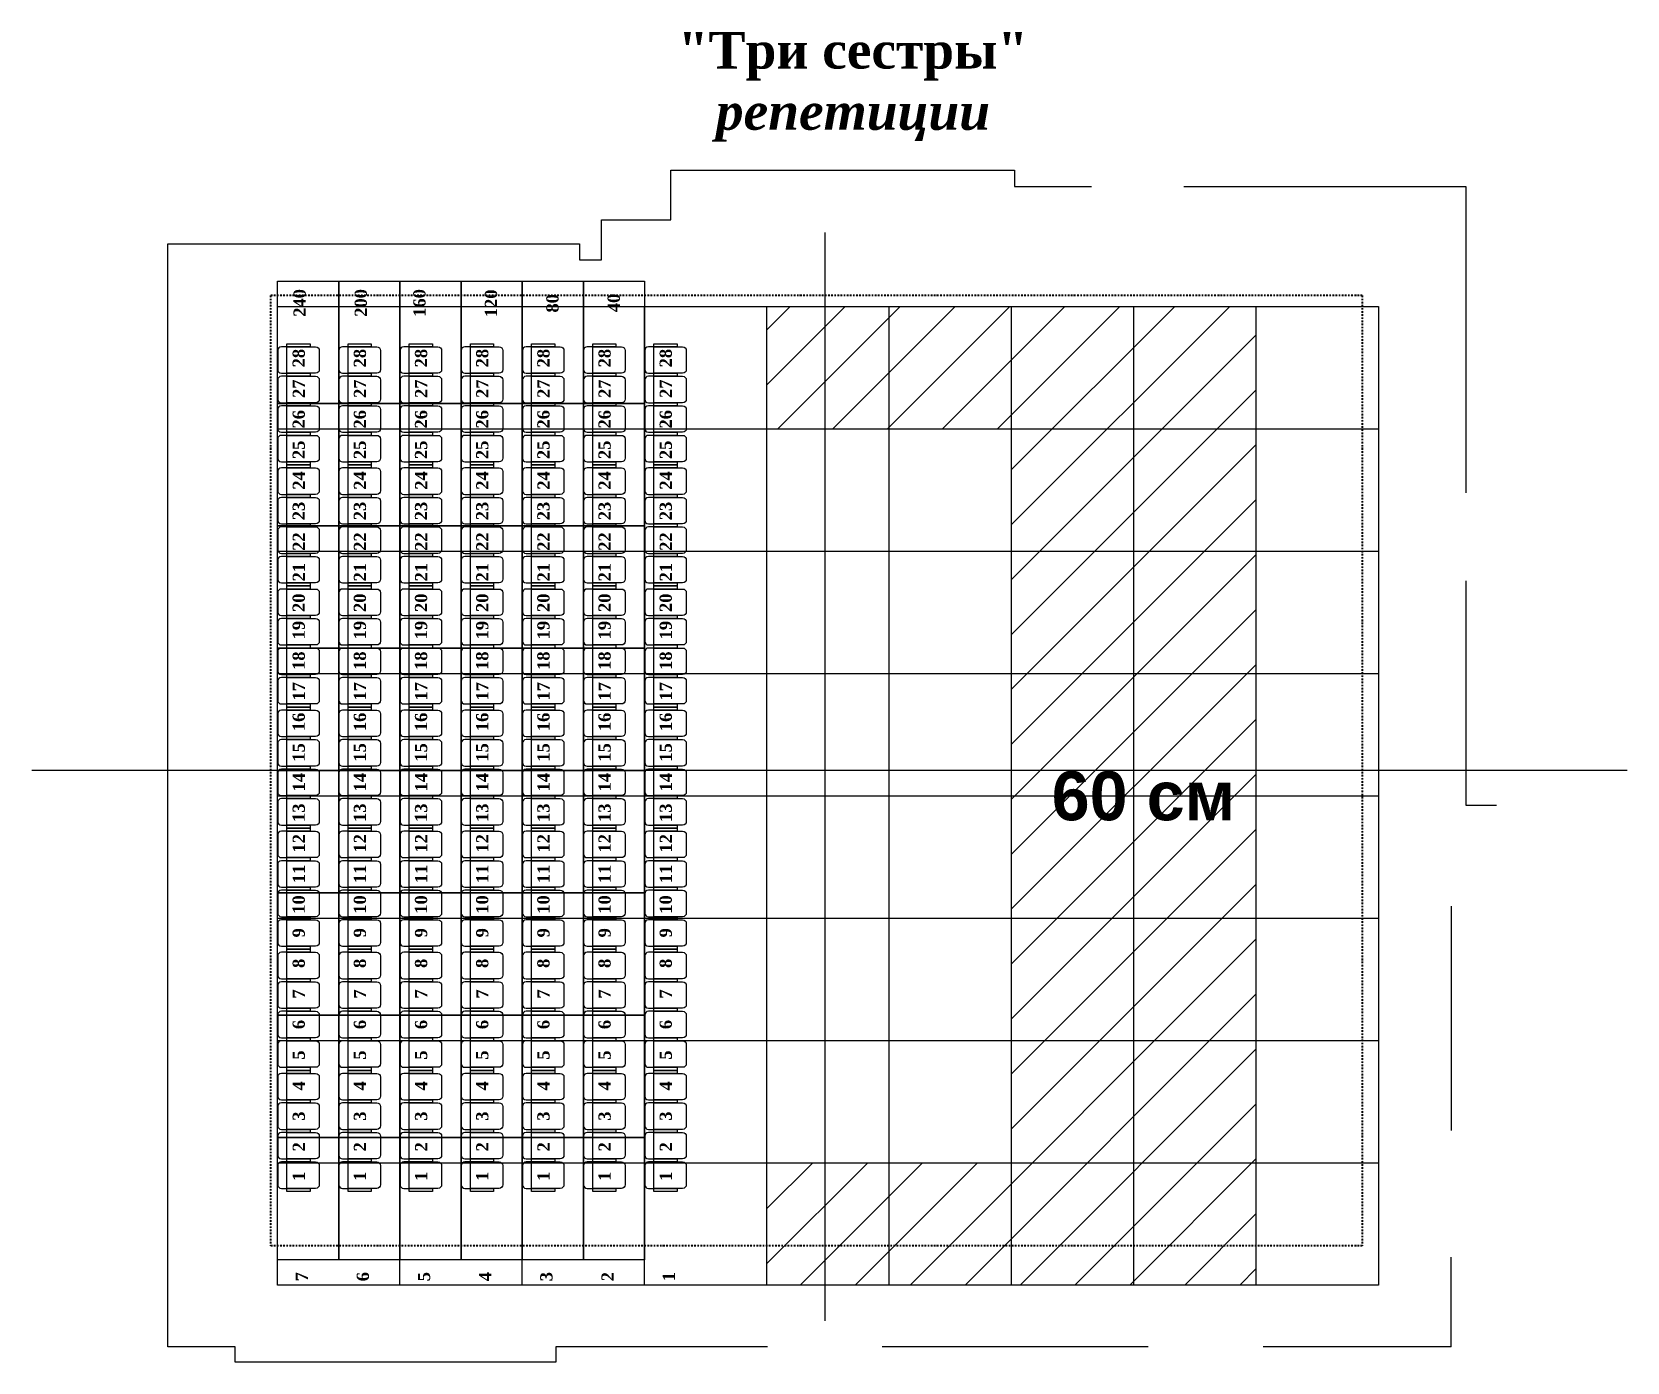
# Model space of a CAD drawing. Header units: millimetres. Extents: x -520232 to 211296, y -156633 to 78411.
# Drawn here: x -342989 to -316911, y -95142 to -73392 of the extents above; entities that cross this region are included whole.
import ezdxf

# ---------------------------------------------------------------- set-up
doc = ezdxf.new("R2010")
doc.units = ezdxf.units.MM
doc.linetypes.add('штрихпунктирнаяX2', pattern=[50.8, 25.4, -12.7, 0, -12.7])
for name, color, linetype in [('Декорации', 10, 'Continuous'), ('Оси', 7, 'Continuous'), ('Партер', 7, 'Continuous'), ('План галлереи', 7, 'Continuous'), ('План планшет1', 7, 'Continuous')]:
    doc.layers.add(name, color=color, linetype=linetype)
doc.layers.add('Сидения и станки', color=7, linetype='Continuous', lineweight=25)
doc.styles.get("Standard").update_dxf_attribs({"font": 'arial.ttf', "height": 300})

msp = doc.modelspace()

# ---------------------------------------------------------------- texts
at = {"layer": 'Декорации', "lineweight": 13, "insert": (-326318.582, -85482.971), "char_height": 800, "attachment_point": 1}
msp.add_mtext_dynamic_manual_height_columns('{\\fArial|b1|i0|c204|p34;60 см}', width=3634.44529, gutter_width=1500, heights=[2044.437], dxfattribs=at)
at = {"layer": 'Партер', "insert": (-329566.127, -74290.133), "char_height": 600, "width": 15854.2162, "attachment_point": 5}
msp.add_mtext('{\\fTimes New Roman|b1|i0|c204|p18;"Три сестры"\\P\\fTimes New Roman|b1|i1|c204|p18;репетиции}', dxfattribs=at)

# ---------------------------------------------------------------- blocks, each defined once
blk = doc.blocks.new('A$C20D4365F')
at = {"layer": 'Сидения и станки'}
for points in [[(-1121.25, 530), (-808.75, 530, -0.41421356), (-748.75, 470), (-748.75, 0), (-1181.25, 0), (-1181.25, 470, -0.41421356)], [(-638.75, 530), (-326.25, 530, -0.41421356), (-266.25, 470), (-266.25, 0), (-698.75, 0), (-698.75, 470, -0.41421356)], [(-156.25, 530), (156.25, 530, -0.41421356), (216.25, 470), (216.25, 0), (-216.25, 0), (-216.25, 470, -0.41421356)], [(326.25, 530), (638.75, 530, -0.41421356), (698.75, 470), (698.75, 0), (266.25, 0), (266.25, 470, -0.41421356)], [(-748.75, 0), (-1181.25, 0), (-1181.25, -90, 0.41421356), (-1121.25, -150), (-808.75, -150, 0.41421356), (-748.75, -90)], [(-266.25, 0), (-698.75, 0), (-698.75, -90, 0.41421356), (-638.75, -150), (-326.25, -150, 0.41421356), (-266.25, -90)], [(216.25, 0), (-216.25, 0), (-216.25, -90, 0.41421356), (-156.25, -150), (156.25, -150, 0.41421356), (216.25, -90)], [(698.75, 0), (266.25, 0), (266.25, -90, 0.41421356), (326.25, -150), (638.75, -150, 0.41421356), (698.75, -90)]]:
    blk.add_lwpolyline(points, format="xyb", close=True, dxfattribs=at)
for points in [[(-1231.25, 380), (-1181.25, 380), (-1181.25, 0), (-1231.25, 0)], [(-748.75, 380), (-698.75, 380), (-698.75, 0), (-748.75, 0)], [(-266.25, 380), (-216.25, 380), (-216.25, 0), (-266.25, 0)], [(216.25, 380), (266.25, 380), (266.25, 0), (216.25, 0)], [(698.75, 380), (748.75, 380), (748.75, 0), (698.75, 0)]]:
    blk.add_lwpolyline(points, close=True, dxfattribs=at)
blk = doc.blocks.new('Партер 7х28')
at = {"layer": 'Партер'}
for points in [[(173801, -38869), (172801, -38869), (172801, -36869), (173801, -36869), (173801, -38869)], [(174801, -38869), (173801, -38869), (173801, -36869), (174801, -36869), (174801, -38869)], [(175801, -38869), (174801, -38869), (174801, -36869), (175801, -36869), (175801, -38869)], [(176801, -38869), (175801, -38869), (175801, -36869), (176801, -36869), (176801, -38869)], [(177801, -38869), (176801, -38869), (176801, -36869), (177801, -36869), (177801, -38869)], [(178801, -38869), (177801, -38869), (177801, -36869), (178801, -36869), (178801, -38869)], [(173801, -40869), (172801, -40869), (172801, -38869), (173801, -38869), (173801, -40869)], [(174801, -40869), (173801, -40869), (173801, -38869), (174801, -38869), (174801, -40869)], [(175801, -40869), (174801, -40869), (174801, -38869), (175801, -38869), (175801, -40869)], [(176801, -40869), (175801, -40869), (175801, -38869), (176801, -38869), (176801, -40869)], [(177801, -40869), (176801, -40869), (176801, -38869), (177801, -38869), (177801, -40869)], [(178801, -40869), (177801, -40869), (177801, -38869), (178801, -38869), (178801, -40869)], [(173801, -42869), (172801, -42869), (172801, -40869), (173801, -40869), (173801, -42869)], [(174801, -42869), (173801, -42869), (173801, -40869), (174801, -40869), (174801, -42869)], [(175801, -42869), (174801, -42869), (174801, -40869), (175801, -40869), (175801, -42869)], [(176801, -42869), (175801, -42869), (175801, -40869), (176801, -40869), (176801, -42869)], [(177801, -42869), (176801, -42869), (176801, -40869), (177801, -40869), (177801, -42869)], [(178801, -42869), (177801, -42869), (177801, -40869), (178801, -40869), (178801, -42869)], [(173801, -44869), (172801, -44869), (172801, -42869), (173801, -42869), (173801, -44869)], [(174801, -44869), (173801, -44869), (173801, -42869), (174801, -42869), (174801, -44869)], [(175801, -44869), (174801, -44869), (174801, -42869), (175801, -42869), (175801, -44869)], [(176801, -44869), (175801, -44869), (175801, -42869), (176801, -42869), (176801, -44869)], [(177801, -44869), (176801, -44869), (176801, -42869), (177801, -42869), (177801, -44869)], [(178801, -44869), (177801, -44869), (177801, -42869), (178801, -42869), (178801, -44869)], [(173801, -46869), (172801, -46869), (172801, -44869), (173801, -44869), (173801, -46869)], [(174801, -46869), (173801, -46869), (173801, -44869), (174801, -44869), (174801, -46869)], [(175801, -46869), (174801, -46869), (174801, -44869), (175801, -44869), (175801, -46869)], [(176801, -46869), (175801, -46869), (175801, -44869), (176801, -44869), (176801, -46869)], [(177801, -46869), (176801, -46869), (176801, -44869), (177801, -44869), (177801, -46869)], [(178801, -46869), (177801, -46869), (177801, -44869), (178801, -44869), (178801, -46869)], [(173801, -48869), (172801, -48869), (172801, -46869), (173801, -46869), (173801, -48869)], [(174801, -48869), (173801, -48869), (173801, -46869), (174801, -46869), (174801, -48869)], [(175801, -48869), (174801, -48869), (174801, -46869), (175801, -46869), (175801, -48869)], [(176801, -48869), (175801, -48869), (175801, -46869), (176801, -46869), (176801, -48869)], [(177801, -48869), (176801, -48869), (176801, -46869), (177801, -46869), (177801, -48869)], [(178801, -48869), (177801, -48869), (177801, -46869), (178801, -46869), (178801, -48869)], [(173801, -50869), (172801, -50869), (172801, -48869), (173801, -48869), (173801, -50869)], [(174801, -50869), (173801, -50869), (173801, -48869), (174801, -48869), (174801, -50869)], [(175801, -50869), (174801, -50869), (174801, -48869), (175801, -48869), (175801, -50869)], [(176801, -50869), (175801, -50869), (175801, -48869), (176801, -48869), (176801, -50869)], [(177801, -50869), (176801, -50869), (176801, -48869), (177801, -48869), (177801, -50869)], [(178801, -50869), (177801, -50869), (177801, -48869), (178801, -48869), (178801, -50869)], [(173801, -52869), (172801, -52869), (172801, -50869), (173801, -50869), (173801, -52869)], [(174801, -52869), (173801, -52869), (173801, -50869), (174801, -50869), (174801, -52869)], [(175801, -52869), (174801, -52869), (174801, -50869), (175801, -50869), (175801, -52869)], [(176801, -52869), (175801, -52869), (175801, -50869), (176801, -50869), (176801, -52869)], [(177801, -52869), (176801, -52869), (176801, -50869), (177801, -50869), (177801, -52869)], [(178801, -52869), (177801, -52869), (177801, -50869), (178801, -50869), (178801, -52869)]]:
    blk.add_lwpolyline(points, dxfattribs=at)
at = {"layer": 'Сидения и станки', "rotation": 270}
for p in [(172953, -39121), (173953, -39121), (174953, -39121), (175953, -39121), (176953, -39121), (177953, -39121), (178953, -39121), (172953, -41101), (173953, -41101), (174953, -41101), (175953, -41101), (176953, -41101), (177953, -41101), (178953, -41101), (172953, -43081), (173953, -43081), (174953, -43081), (175953, -43081), (176953, -43081), (177953, -43081), (178953, -43081), (172953, -45061), (173953, -45061), (174953, -45061), (175953, -45061), (176953, -45061), (177953, -45061), (178953, -45061), (172953, -47041), (173953, -47041), (174953, -47041), (175953, -47041), (176953, -47041), (177953, -47041), (178953, -47041), (172953, -49021), (173953, -49021), (174953, -49021), (175953, -49021), (176953, -49021), (177953, -49021), (178953, -49021), (172953, -51001), (173953, -51001), (174953, -51001), (175953, -51001), (176953, -51001), (177953, -51001), (178953, -51001)]:
    blk.add_blockref('A$C20D4365F', p, dxfattribs=at)
at = {"layer": 'Партер', "color": 0, "char_height": 200, "width": 439.44, "rotation": 90}
for s, insert, attachment_point in [('{\\fTimes New Roman|b1|i0|c204|p18; 240}', (173163, -37449), 4), ('{\\fTimes New Roman|b1|i0|c204|p18; 200}', (174163, -37449), 4), ('{\\fTimes New Roman|b1|i0|c204|p18; 160}', (175121, -37449), 4), ('{\\fTimes New Roman|b1|i0|c204|p18;120}', (176291, -37229), 5), ('{\\fTimes New Roman|b1|i0|c204|p18;80}', (177296, -37229), 5), ('{\\fTimes New Roman|b1|i0|c204|p18; 40}', (178298, -37449), 4)]:
    blk.add_mtext(s, dxfattribs=dict(at, insert=insert, attachment_point=attachment_point))
at = {"layer": 'Партер', "color": 5, "char_height": 200, "rotation": 90}
for s, insert, width, attachment_point in [('{\\fTimes New Roman|b1|i0|c204|p18;  28}', (173148, -38427), 500, 4), ('{\\fTimes New Roman|b1|i0|c204|p18;  28}', (174148, -38427), 500, 4), ('{\\fTimes New Roman|b1|i0|c204|p18;  28}', (175148, -38427), 500, 4), ('{\\fTimes New Roman|b1|i0|c204|p18;  28}', (176148, -38427), 500, 4), ('{\\fTimes New Roman|b1|i0|c204|p18;  28}', (177148, -38427), 500, 4), ('{\\fTimes New Roman|b1|i0|c204|p18;  28}', (178148, -38427), 500, 4), ('{\\fTimes New Roman|b1|i0|c204|p18;  28}', (179148, -38427), 500, 4), ('{\\fTimes New Roman|b1|i0|c204|p18;  27}', (173148, -38927), 500, 4), ('{\\fTimes New Roman|b1|i0|c204|p18;  27}', (174148, -38927), 500, 4), ('{\\fTimes New Roman|b1|i0|c204|p18;  27}', (175148, -38927), 500, 4), ('{\\fTimes New Roman|b1|i0|c204|p18;  27}', (176148, -38927), 500, 4), ('{\\fTimes New Roman|b1|i0|c204|p18;  27}', (177148, -38927), 500, 4), ('{\\fTimes New Roman|b1|i0|c204|p18;  27}', (178148, -38927), 500, 4), ('{\\fTimes New Roman|b1|i0|c204|p18;  27}', (179148, -38927), 500, 4), ('{\\fTimes New Roman|b1|i0|c204|p18;  26}', (173148, -39427), 500, 4), ('{\\fTimes New Roman|b1|i0|c204|p18;  26}', (174148, -39427), 500, 4), ('{\\fTimes New Roman|b1|i0|c204|p18;  26}', (175148, -39427), 500, 4), ('{\\fTimes New Roman|b1|i0|c204|p18;  26}', (176148, -39427), 500, 4), ('{\\fTimes New Roman|b1|i0|c204|p18;  26}', (177148, -39427), 500, 4), ('{\\fTimes New Roman|b1|i0|c204|p18;  26}', (178148, -39427), 500, 4), ('{\\fTimes New Roman|b1|i0|c204|p18;  26}', (179148, -39427), 500, 4), ('{\\fTimes New Roman|b1|i0|c204|p18;  25}', (173148, -39927), 500, 4), ('{\\fTimes New Roman|b1|i0|c204|p18;  25}', (174148, -39927), 500, 4), ('{\\fTimes New Roman|b1|i0|c204|p18;  25}', (175148, -39927), 500, 4), ('{\\fTimes New Roman|b1|i0|c204|p18;  25}', (176148, -39927), 500, 4), ('{\\fTimes New Roman|b1|i0|c204|p18;  25}', (177148, -39927), 500, 4), ('{\\fTimes New Roman|b1|i0|c204|p18;  25}', (178148, -39927), 500, 4), ('{\\fTimes New Roman|b1|i0|c204|p18;  25}', (179148, -39927), 500, 4), ('{\\fTimes New Roman|b1|i0|c204|p18;  24}', (173148, -40427), 500, 4), ('{\\fTimes New Roman|b1|i0|c204|p18;  24}', (174148, -40427), 500, 4), ('{\\fTimes New Roman|b1|i0|c204|p18;  24}', (175148, -40427), 500, 4), ('{\\fTimes New Roman|b1|i0|c204|p18;  24}', (176148, -40427), 500, 4), ('{\\fTimes New Roman|b1|i0|c204|p18;  24}', (177148, -40427), 500, 4), ('{\\fTimes New Roman|b1|i0|c204|p18;  24}', (178148, -40427), 500, 4), ('{\\fTimes New Roman|b1|i0|c204|p18;  24}', (179148, -40427), 500, 4), ('{\\fTimes New Roman|b1|i0|c204|p18;  23}', (173148, -40927), 500, 4), ('{\\fTimes New Roman|b1|i0|c204|p18;  23}', (174148, -40927), 500, 4), ('{\\fTimes New Roman|b1|i0|c204|p18;  23}', (175148, -40927), 500, 4), ('{\\fTimes New Roman|b1|i0|c204|p18;  23}', (176148, -40927), 500, 4), ('{\\fTimes New Roman|b1|i0|c204|p18;  23}', (177148, -40927), 500, 4), ('{\\fTimes New Roman|b1|i0|c204|p18;  23}', (178148, -40927), 500, 4), ('{\\fTimes New Roman|b1|i0|c204|p18;  23}', (179148, -40927), 500, 4), ('{\\fTimes New Roman|b1|i0|c204|p18;  22}', (173148, -41427), 500, 4), ('{\\fTimes New Roman|b1|i0|c204|p18;  22}', (174148, -41427), 500, 4), ('{\\fTimes New Roman|b1|i0|c204|p18;  22}', (175148, -41427), 500, 4), ('{\\fTimes New Roman|b1|i0|c204|p18;  22}', (176148, -41427), 500, 4), ('{\\fTimes New Roman|b1|i0|c204|p18;  22}', (177148, -41427), 500, 4), ('{\\fTimes New Roman|b1|i0|c204|p18;  22}', (178148, -41427), 500, 4), ('{\\fTimes New Roman|b1|i0|c204|p18;  22}', (179148, -41427), 500, 4), ('{\\fTimes New Roman|b1|i0|c204|p18;  21}', (173148, -41927), 500, 4), ('{\\fTimes New Roman|b1|i0|c204|p18;  21}', (174148, -41927), 500, 4), ('{\\fTimes New Roman|b1|i0|c204|p18;  21}', (175148, -41927), 500, 4), ('{\\fTimes New Roman|b1|i0|c204|p18;  21}', (176148, -41927), 500, 4), ('{\\fTimes New Roman|b1|i0|c204|p18;  21}', (177148, -41927), 500, 4), ('{\\fTimes New Roman|b1|i0|c204|p18;  21}', (178148, -41927), 500, 4), ('{\\fTimes New Roman|b1|i0|c204|p18;  21}', (179148, -41927), 500, 4), ('{\\fTimes New Roman|b1|i0|c204|p18;  20}', (173148, -42427), 500, 4), ('{\\fTimes New Roman|b1|i0|c204|p18;  20}', (174148, -42427), 500, 4), ('{\\fTimes New Roman|b1|i0|c204|p18;  20}', (175148, -42427), 500, 4), ('{\\fTimes New Roman|b1|i0|c204|p18;  20}', (176148, -42427), 500, 4), ('{\\fTimes New Roman|b1|i0|c204|p18;  20}', (177148, -42427), 500, 4), ('{\\fTimes New Roman|b1|i0|c204|p18;  20}', (178148, -42427), 500, 4), ('{\\fTimes New Roman|b1|i0|c204|p18;  20}', (179148, -42427), 500, 4), ('{\\fTimes New Roman|b1|i0|c204|p18;  19}', (173148, -42874), 500, 4), ('{\\fTimes New Roman|b1|i0|c204|p18;  19}', (174148, -42874), 500, 4), ('{\\fTimes New Roman|b1|i0|c204|p18;  19}', (175148, -42874), 500, 4), ('{\\fTimes New Roman|b1|i0|c204|p18;  19}', (176148, -42874), 500, 4), ('{\\fTimes New Roman|b1|i0|c204|p18;  19}', (177148, -42874), 500, 4), ('{\\fTimes New Roman|b1|i0|c204|p18;  19}', (178148, -42874), 500, 4), ('{\\fTimes New Roman|b1|i0|c204|p18;  19}', (179148, -42874), 500, 4), ('{\\fTimes New Roman|b1|i0|c204|p18;  18}', (173148, -43374), 500, 4), ('{\\fTimes New Roman|b1|i0|c204|p18;  18}', (174148, -43374), 500, 4), ('{\\fTimes New Roman|b1|i0|c204|p18;  18}', (175148, -43374), 500, 4), ('{\\fTimes New Roman|b1|i0|c204|p18;  18}', (176148, -43374), 500, 4), ('{\\fTimes New Roman|b1|i0|c204|p18;  18}', (177148, -43374), 500, 4), ('{\\fTimes New Roman|b1|i0|c204|p18;  18}', (178148, -43374), 500, 4), ('{\\fTimes New Roman|b1|i0|c204|p18;  18}', (179148, -43374), 500, 4), ('{\\fTimes New Roman|b1|i0|c204|p18;  17}', (173148, -43874), 500, 4), ('{\\fTimes New Roman|b1|i0|c204|p18;  17}', (174148, -43874), 500, 4), ('{\\fTimes New Roman|b1|i0|c204|p18;  17}', (175148, -43874), 500, 4), ('{\\fTimes New Roman|b1|i0|c204|p18;  17}', (176148, -43874), 500, 4), ('{\\fTimes New Roman|b1|i0|c204|p18;  17}', (177148, -43874), 500, 4), ('{\\fTimes New Roman|b1|i0|c204|p18;  17}', (178148, -43874), 500, 4), ('{\\fTimes New Roman|b1|i0|c204|p18;  17}', (179148, -43874), 500, 4), ('{\\fTimes New Roman|b1|i0|c204|p18;  16}', (173148, -44374), 500, 4), ('{\\fTimes New Roman|b1|i0|c204|p18;  16}', (174148, -44374), 500, 4), ('{\\fTimes New Roman|b1|i0|c204|p18;  16}', (175148, -44374), 500, 4), ('{\\fTimes New Roman|b1|i0|c204|p18;  16}', (176148, -44374), 500, 4), ('{\\fTimes New Roman|b1|i0|c204|p18;  16}', (177148, -44374), 500, 4), ('{\\fTimes New Roman|b1|i0|c204|p18;  16}', (178148, -44374), 500, 4), ('{\\fTimes New Roman|b1|i0|c204|p18;  16}', (179148, -44374), 500, 4), ('{\\fTimes New Roman|b1|i0|c204|p18;  15}', (173148, -44874), 500, 4), ('{\\fTimes New Roman|b1|i0|c204|p18;  15}', (174148, -44874), 500, 4), ('{\\fTimes New Roman|b1|i0|c204|p18;  15}', (175148, -44874), 500, 4), ('{\\fTimes New Roman|b1|i0|c204|p18;  15}', (176148, -44874), 500, 4), ('{\\fTimes New Roman|b1|i0|c204|p18;  15}', (177148, -44874), 500, 4), ('{\\fTimes New Roman|b1|i0|c204|p18;  15}', (178148, -44874), 500, 4), ('{\\fTimes New Roman|b1|i0|c204|p18;  15}', (179148, -44874), 500, 4), ('{\\fTimes New Roman|b1|i0|c204|p18;  14}', (173148, -45360), 500, 4), ('{\\fTimes New Roman|b1|i0|c204|p18;  14}', (174148, -45360), 500, 4), ('{\\fTimes New Roman|b1|i0|c204|p18;  14}', (175148, -45360), 500, 4), ('{\\fTimes New Roman|b1|i0|c204|p18;  14}', (176148, -45360), 500, 4), ('{\\fTimes New Roman|b1|i0|c204|p18;  14}', (177148, -45360), 500, 4), ('{\\fTimes New Roman|b1|i0|c204|p18;  14}', (178148, -45360), 500, 4), ('{\\fTimes New Roman|b1|i0|c204|p18;  14}', (179148, -45360), 500, 4), ('{\\fTimes New Roman|b1|i0|c204|p18;  13}', (173148, -45860), 500, 4), ('{\\fTimes New Roman|b1|i0|c204|p18;  13}', (174148, -45860), 500, 4), ('{\\fTimes New Roman|b1|i0|c204|p18;  13}', (175148, -45860), 500, 4), ('{\\fTimes New Roman|b1|i0|c204|p18;  13}', (176148, -45860), 500, 4), ('{\\fTimes New Roman|b1|i0|c204|p18;  13}', (177148, -45860), 500, 4), ('{\\fTimes New Roman|b1|i0|c204|p18;  13}', (178148, -45860), 500, 4), ('{\\fTimes New Roman|b1|i0|c204|p18;  13}', (179148, -45860), 500, 4), ('{\\fTimes New Roman|b1|i0|c204|p18;  12}', (173148, -46360), 500, 4), ('{\\fTimes New Roman|b1|i0|c204|p18;  12}', (174148, -46360), 500, 4), ('{\\fTimes New Roman|b1|i0|c204|p18;  12}', (175148, -46360), 500, 4), ('{\\fTimes New Roman|b1|i0|c204|p18;  12}', (176148, -46360), 500, 4), ('{\\fTimes New Roman|b1|i0|c204|p18;  12}', (177148, -46360), 500, 4), ('{\\fTimes New Roman|b1|i0|c204|p18;  12}', (178148, -46360), 500, 4), ('{\\fTimes New Roman|b1|i0|c204|p18;  12}', (179148, -46360), 500, 4), ('{\\fTimes New Roman|b1|i0|c204|p18;  11}', (173148, -46860), 500, 4), ('{\\fTimes New Roman|b1|i0|c204|p18;  11}', (174148, -46860), 500, 4), ('{\\fTimes New Roman|b1|i0|c204|p18;  11}', (175148, -46860), 500, 4), ('{\\fTimes New Roman|b1|i0|c204|p18;  11}', (176148, -46860), 500, 4), ('{\\fTimes New Roman|b1|i0|c204|p18;  11}', (177148, -46860), 500, 4), ('{\\fTimes New Roman|b1|i0|c204|p18;  11}', (178148, -46860), 500, 4), ('{\\fTimes New Roman|b1|i0|c204|p18;  11}', (179148, -46860), 500, 4), ('{\\fTimes New Roman|b1|i0|c204|p18;  10}', (173148, -47360), 500, 4), ('{\\fTimes New Roman|b1|i0|c204|p18;  10}', (174148, -47360), 500, 4), ('{\\fTimes New Roman|b1|i0|c204|p18;  10}', (175148, -47360), 500, 4), ('{\\fTimes New Roman|b1|i0|c204|p18;  10}', (176148, -47360), 500, 4), ('{\\fTimes New Roman|b1|i0|c204|p18;  10}', (177148, -47360), 500, 4), ('{\\fTimes New Roman|b1|i0|c204|p18;  10}', (178148, -47360), 500, 4), ('{\\fTimes New Roman|b1|i0|c204|p18;  10}', (179148, -47360), 500, 4), ('{\\fTimes New Roman|b1|i0|c204|p18;  9}', (173148, -47747), 500, 4), ('{\\fTimes New Roman|b1|i0|c204|p18;  9}', (174148, -47747), 500, 4), ('{\\fTimes New Roman|b1|i0|c204|p18;  9}', (175148, -47747), 500, 4), ('{\\fTimes New Roman|b1|i0|c204|p18;  9}', (176148, -47747), 500, 4), ('{\\fTimes New Roman|b1|i0|c204|p18;  9}', (177148, -47747), 500, 4), ('{\\fTimes New Roman|b1|i0|c204|p18;  9}', (178148, -47747), 500, 4), ('{\\fTimes New Roman|b1|i0|c204|p18;  9}', (179148, -47747), 500, 4), ('{\\fTimes New Roman|b1|i0|c204|p18;  8}', (173148, -48247), 500, 4), ('{\\fTimes New Roman|b1|i0|c204|p18;  8}', (174148, -48247), 500, 4), ('{\\fTimes New Roman|b1|i0|c204|p18;  8}', (175148, -48247), 500, 4), ('{\\fTimes New Roman|b1|i0|c204|p18;  8}', (176148, -48247), 500, 4), ('{\\fTimes New Roman|b1|i0|c204|p18;  8}', (177148, -48247), 500, 4), ('{\\fTimes New Roman|b1|i0|c204|p18;  8}', (178148, -48247), 500, 4), ('{\\fTimes New Roman|b1|i0|c204|p18;  8}', (179148, -48247), 500, 4), ('{\\fTimes New Roman|b1|i0|c204|p18;  7}', (173148, -48747), 500, 4), ('{\\fTimes New Roman|b1|i0|c204|p18;  7}', (174148, -48747), 500, 4), ('{\\fTimes New Roman|b1|i0|c204|p18;  7}', (175148, -48747), 500, 4), ('{\\fTimes New Roman|b1|i0|c204|p18;  7}', (176148, -48747), 500, 4), ('{\\fTimes New Roman|b1|i0|c204|p18;  7}', (177148, -48747), 500, 4), ('{\\fTimes New Roman|b1|i0|c204|p18;  7}', (178148, -48747), 500, 4), ('{\\fTimes New Roman|b1|i0|c204|p18;  7}', (179148, -48747), 500, 4), ('{\\fTimes New Roman|b1|i0|c204|p18;  6}', (173148, -49247), 500, 4), ('{\\fTimes New Roman|b1|i0|c204|p18;  6}', (174148, -49247), 500, 4), ('{\\fTimes New Roman|b1|i0|c204|p18;  6}', (175148, -49247), 500, 4), ('{\\fTimes New Roman|b1|i0|c204|p18;  6}', (176148, -49247), 500, 4), ('{\\fTimes New Roman|b1|i0|c204|p18;  6}', (177148, -49247), 500, 4), ('{\\fTimes New Roman|b1|i0|c204|p18;  6}', (178148, -49247), 500, 4), ('{\\fTimes New Roman|b1|i0|c204|p18;  6}', (179148, -49247), 500, 4), ('{\\fTimes New Roman|b1|i0|c204|p18;  5}', (173148, -49747), 500, 4), ('{\\fTimes New Roman|b1|i0|c204|p18;  5}', (174148, -49747), 500, 4), ('{\\fTimes New Roman|b1|i0|c204|p18;  5}', (175148, -49747), 500, 4), ('{\\fTimes New Roman|b1|i0|c204|p18;  5}', (176148, -49747), 500, 4), ('{\\fTimes New Roman|b1|i0|c204|p18;  5}', (177148, -49747), 500, 4), ('{\\fTimes New Roman|b1|i0|c204|p18;  5}', (178148, -49747), 500, 4), ('{\\fTimes New Roman|b1|i0|c204|p18;  5}', (179148, -49747), 500, 4), ('{\\fTimes New Roman|b1|i0|c204|p18;  4}', (173148, -50250), 503.54, 4), ('{\\fTimes New Roman|b1|i0|c204|p18;  4}', (174148, -50250), 503.54, 4), ('{\\fTimes New Roman|b1|i0|c204|p18;  4}', (175148, -50250), 503.54, 4), ('{\\fTimes New Roman|b1|i0|c204|p18;  4}', (176148, -50250), 503.54, 4), ('{\\fTimes New Roman|b1|i0|c204|p18;  4}', (177148, -50250), 503.54, 4), ('{\\fTimes New Roman|b1|i0|c204|p18;  4}', (178148, -50250), 503.54, 4), ('{\\fTimes New Roman|b1|i0|c204|p18;  4}', (179148, -50250), 503.54, 4), ('{\\fTimes New Roman|b1|i0|c204|p18;  3}', (173148, -50745), 498, 4), ('{\\fTimes New Roman|b1|i0|c204|p18;  3}', (174148, -50745), 498, 4), ('{\\fTimes New Roman|b1|i0|c204|p18;  3}', (175148, -50745), 498, 4), ('{\\fTimes New Roman|b1|i0|c204|p18;  3}', (176148, -50745), 498, 4), ('{\\fTimes New Roman|b1|i0|c204|p18;  3}', (177148, -50745), 498, 4), ('{\\fTimes New Roman|b1|i0|c204|p18;  3}', (178148, -50745), 498, 4), ('{\\fTimes New Roman|b1|i0|c204|p18;  3}', (179148, -50745), 498, 4), ('{\\fTimes New Roman|b1|i0|c204|p18;  2 }', (173148, -51247), 500, 4), ('{\\fTimes New Roman|b1|i0|c204|p18;  2 }', (174148, -51247), 500, 4), ('{\\fTimes New Roman|b1|i0|c204|p18;  2 }', (175148, -51247), 500, 4), ('{\\fTimes New Roman|b1|i0|c204|p18;  2 }', (176148, -51247), 500, 4), ('{\\fTimes New Roman|b1|i0|c204|p18;  2 }', (177148, -51247), 500, 4), ('{\\fTimes New Roman|b1|i0|c204|p18;  2 }', (178148, -51247), 500, 4), ('{\\fTimes New Roman|b1|i0|c204|p18;  2 }', (179148, -51247), 500, 4), ('{\\fTimes New Roman|b1|i0|c204|p18;1}', (173147, -51503), 500, 5), ('{\\fTimes New Roman|b1|i0|c204|p18;1}', (174147, -51503), 500, 5), ('{\\fTimes New Roman|b1|i0|c204|p18;1}', (175147, -51503), 500, 5), ('{\\fTimes New Roman|b1|i0|c204|p18;1}', (176147, -51503), 500, 5), ('{\\fTimes New Roman|b1|i0|c204|p18;1}', (177147, -51503), 500, 5), ('{\\fTimes New Roman|b1|i0|c204|p18;1}', (178147, -51503), 500, 5), ('{\\fTimes New Roman|b1|i0|c204|p18;1}', (179147, -51503), 500, 5), ('{\\fTimes New Roman|b1|i0|c204|p18;  7}', (173196, -53370), 500.97, 4), ('{\\fTimes New Roman|b1|i0|c204|p18;  6}', (174196, -53370), 500.97, 4), ('{\\fTimes New Roman|b1|i0|c204|p18;  5}', (175196, -53370), 500.97, 4), ('{\\fTimes New Roman|b1|i0|c204|p18;  4}', (176196, -53370), 500.97, 4), ('{\\fTimes New Roman|b1|i0|c204|p18;  3}', (177196, -53370), 500.97, 4), ('{\\fTimes New Roman|b1|i0|c204|p18;  2}', (178196, -53370), 500.97, 4), ('{\\fTimes New Roman|b1|i0|c204|p18;  1}', (179196, -53370), 500.97, 4)]:
    blk.add_mtext(s, dxfattribs=dict(at, insert=insert, width=width, attachment_point=attachment_point))

# ---------------------------------------------------------------- hatches: boundary and pattern name
at = {"layer": 'Декорации', "lineweight": 13}
h = msp.add_hatch(dxfattribs=at)
h.set_pattern_fill('ANSI31', color=256, scale=200)
h.set_pattern_definition([(45, (0, 30000), (-449.0128, 449.0128), [])])
h.paths.add_polyline_path([(-322972.965, -77881.631), (-330972.965, -77881.631), (-330972.965, -79881.631), (-326972.965, -79881.631), (-326972.965, -91881.631), (-330972.965, -91881.631), (-330972.965, -93881.631), (-322972.965, -93881.631)])

# ---------------------------------------------------------------- linework, layer by layer
msp.add_lwpolyline([(-330972.965, -77881.631), (-322972.965, -77881.631), (-322972.965, -93881.631), (-330972.965, -93881.631), (-330972.965, -91881.631), (-326972.965, -91881.631), (-326972.965, -79881.631), (-330972.965, -79881.631), (-330972.965, -77881.631)], dxfattribs=at)
at = {"layer": 'Оси'}
for p, q in [((-330026.465, -76670.089), (-330026.465, -94467.016)), ((-316911.148, -85471.131), (-342988.785, -85471.131))]:
    msp.add_line(p, q, dxfattribs=at)
at = {"layer": 'План галлереи', "linetype": 'штрихпунктирнаяX2', "lineweight": 40}
for p, q in [((-339089.965, -77703.631), (-339089.965, -93238.631)), ((-321242.965, -77703.631), (-339089.965, -77703.631)), ((-321242.965, -77703.631), (-321242.965, -93238.631)), ((-321242.965, -93238.631), (-339089.965, -93238.631))]:
    msp.add_line(p, q, dxfattribs=at)
at = {"layer": 'План планшет1', "color": 254}
for p, q in [((-332543.965, -76462.631), (-332543.965, -75651.631)), ((-332543.965, -75651.631), (-326927.965, -75651.631)), ((-326927.965, -75651.631), (-326927.965, -75919.631)), ((-326927.965, -75919.631), (-325667.965, -75919.631)), ((-324155.965, -75919.631), (-319547.965, -75919.631)), ((-319547.965, -75919.631), (-319547.965, -80930.631)), ((-333675.965, -77116.631), (-333675.965, -76462.631)), ((-333675.965, -76462.631), (-332543.965, -76462.631)), ((-340767.965, -94894.631), (-340767.965, -76856.631)), ((-340767.965, -76856.631), (-334034.965, -76856.631)), ((-334034.965, -76856.631), (-334034.965, -77116.631)), ((-334034.965, -77116.631), (-334034.965, -77116.631)), ((-334034.965, -77116.631), (-333675.965, -77116.631)), ((-338972.965, -93881.631), (-338972.965, -77881.631)), ((-338972.965, -77881.631), (-320972.965, -77881.631)), ((-336972.965, -93881.631), (-336972.965, -77881.631)), ((-334972.965, -93881.631), (-334972.965, -77881.631)), ((-332972.965, -93881.631), (-332972.965, -77881.631)), ((-330972.965, -93881.631), (-330972.965, -77881.631)), ((-328972.965, -93881.631), (-328972.965, -77881.631)), ((-326972.965, -93881.631), (-326972.965, -77881.631)), ((-324972.965, -93881.631), (-324972.965, -77881.631)), ((-322972.965, -93881.631), (-322972.965, -77881.631)), ((-320972.965, -77881.631), (-320972.965, -93881.631)), ((-338972.965, -79881.631), (-320972.965, -79881.631)), ((-338972.965, -81881.631), (-320972.965, -81881.631)), ((-319547.965, -82365.631), (-319547.965, -86035.631)), ((-338972.965, -83881.631), (-320972.965, -83881.631)), ((-338972.965, -85881.631), (-320972.965, -85881.631)), ((-319547.965, -86035.631), (-319047.965, -86035.631)), ((-338972.965, -87881.631), (-320972.965, -87881.631)), ((-319785.965, -87689.631), (-319785.965, -91354.631)), ((-338972.965, -89881.631), (-320972.965, -89881.631)), ((-338972.965, -91881.631), (-320972.965, -91881.631)), ((-319785.965, -94894.631), (-319785.965, -93423.631)), ((-320972.965, -93881.631), (-338972.965, -93881.631)), ((-339666.965, -94894.631), (-340767.965, -94894.631)), ((-339666.965, -95141.631), (-339666.965, -94894.631)), ((-330965.965, -94894.631), (-334423.965, -94894.631)), ((-334423.965, -94894.631), (-334423.965, -95141.631)), ((-324738.965, -94894.631), (-329086.965, -94894.631)), ((-319785.965, -94894.631), (-322861.965, -94894.631)), ((-334423.965, -95141.631), (-339666.965, -95141.631))]:
    msp.add_line(p, q, dxfattribs=at)

# ---------------------------------------------------------------- block references
at = {"layer": 'Декорации', "lineweight": 13}
msp.add_blockref('Партер 7х28', (-511773.68, -40601.703), dxfattribs=at)

msp.set_redraw_order([(e.dxf.handle, doc.entitydb.next_handle()) for e in msp.query("TEXT MTEXT ATTDEF DIMENSION ARC_DIMENSION")])  # texts and dimensions are drawn at this point

doc.saveas('drawing.dxf')
